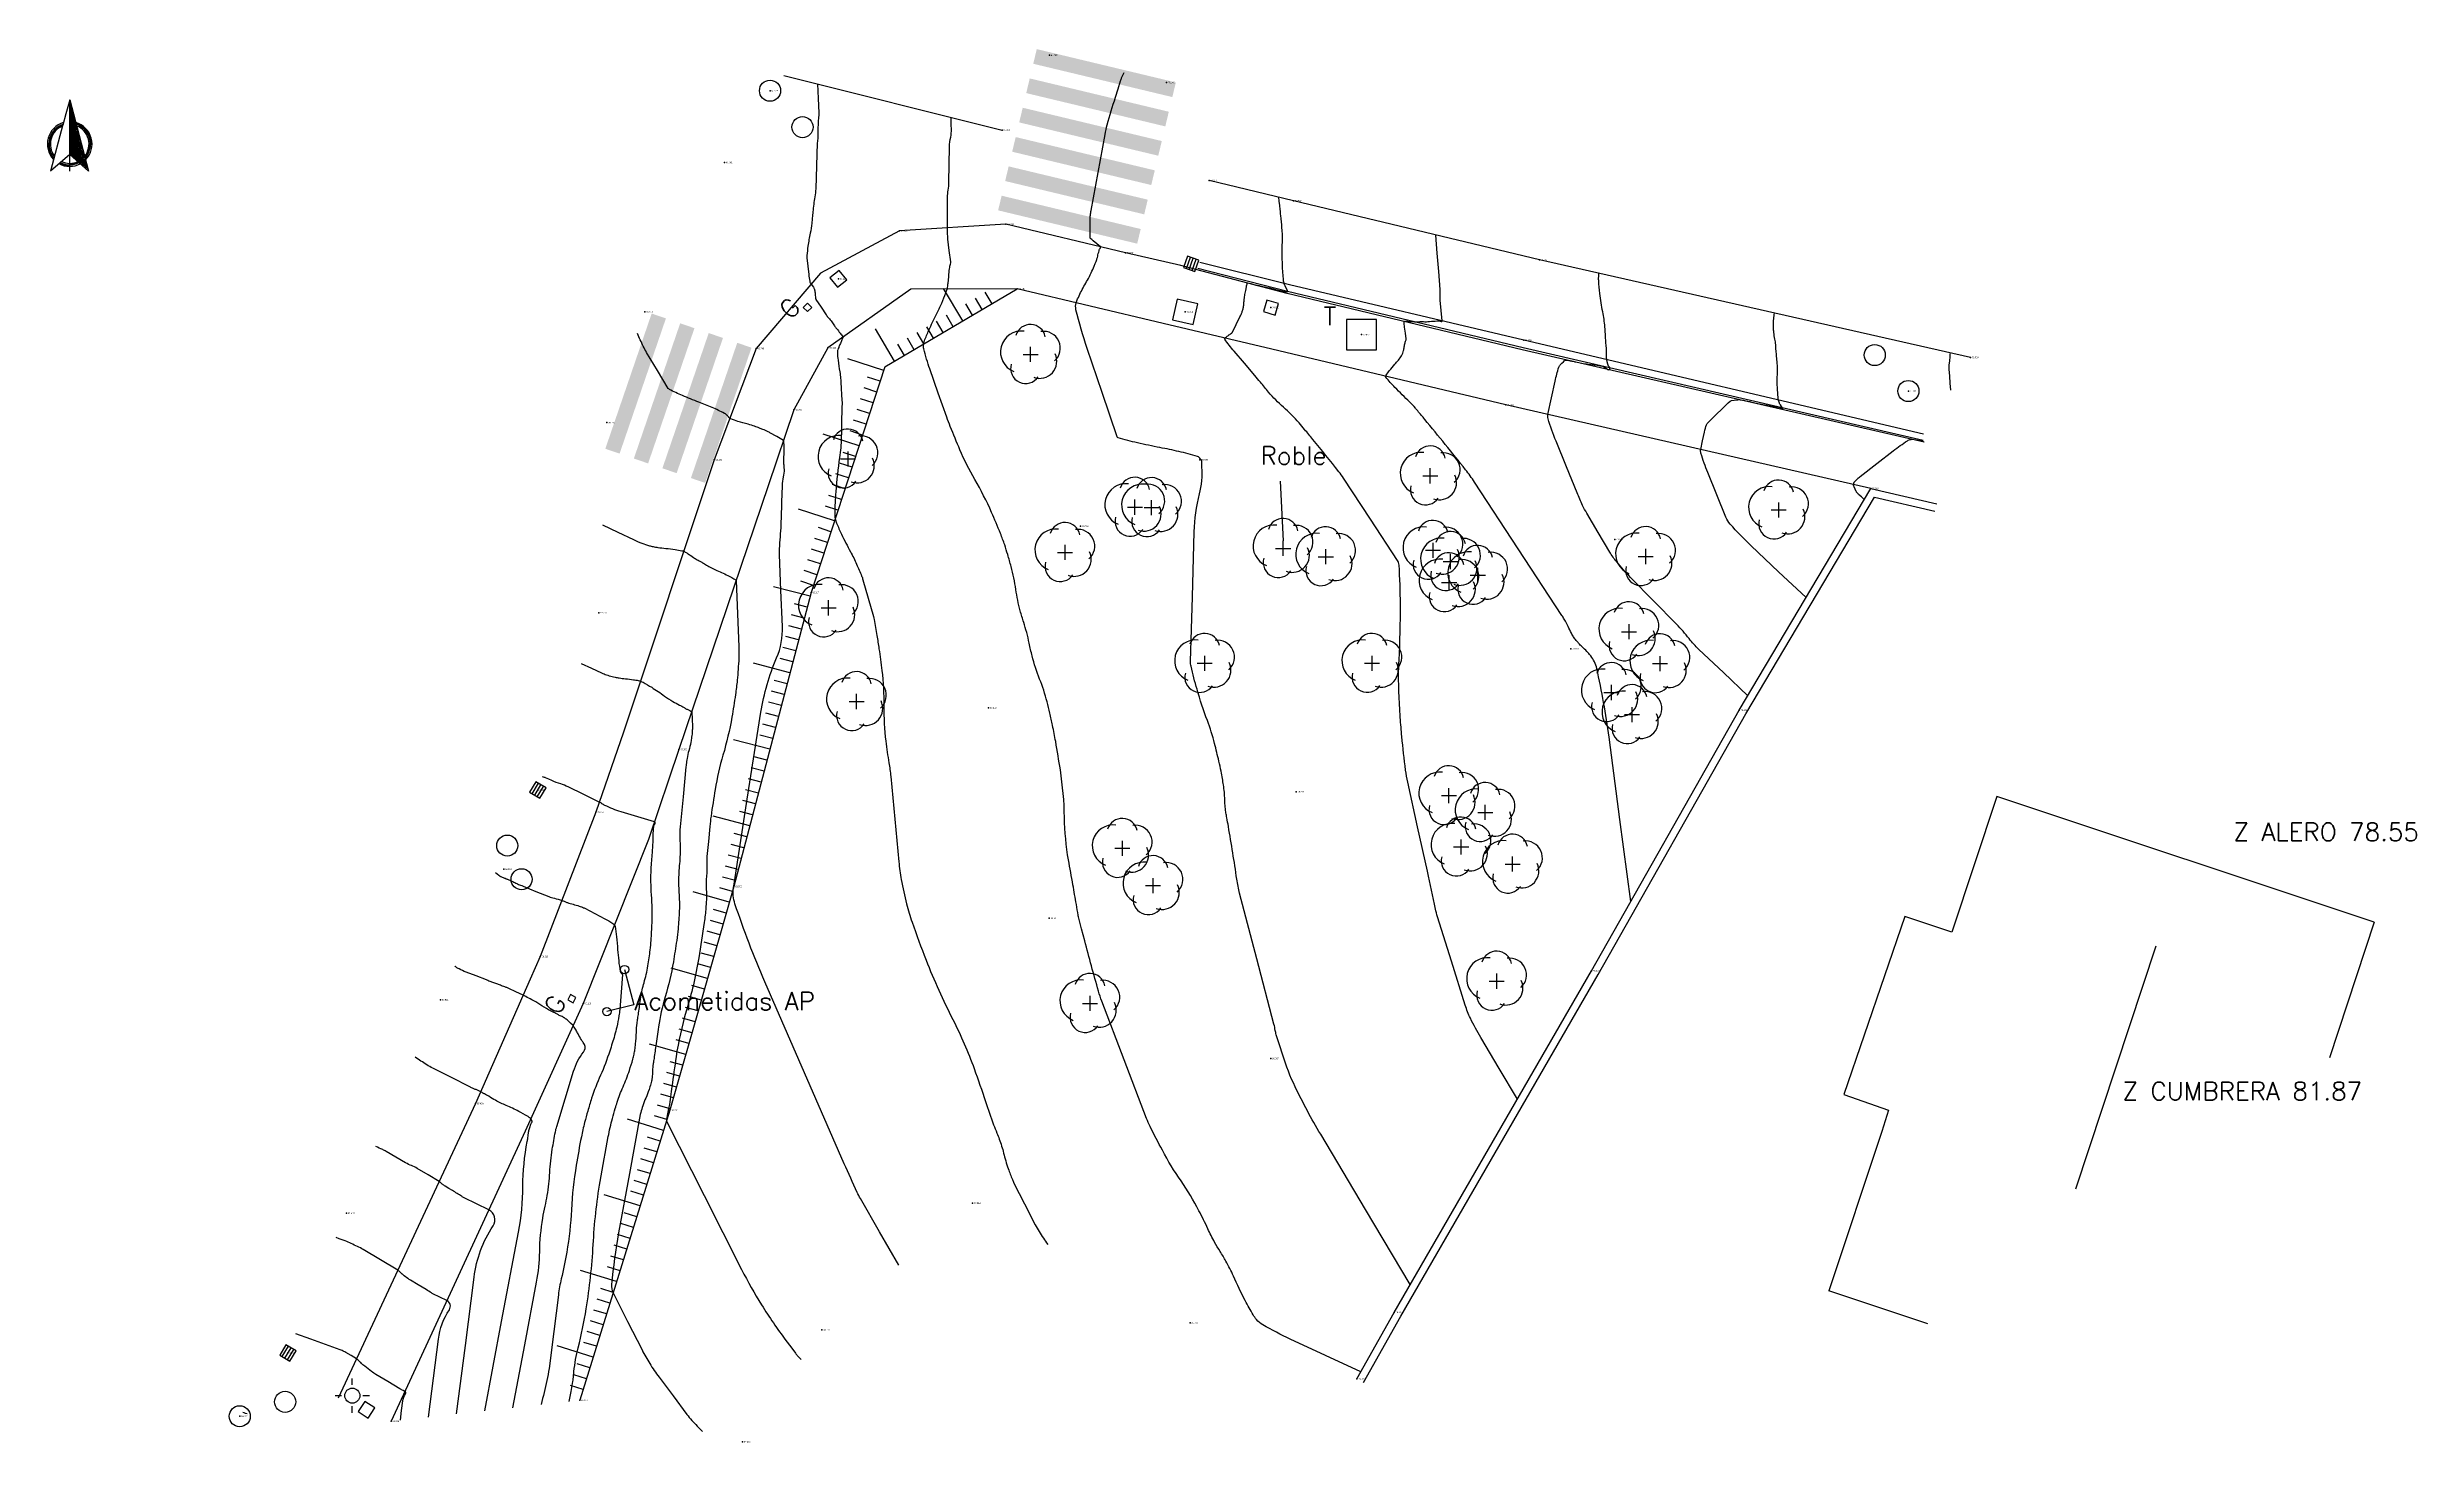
# Model space of a CAD drawing. Header units: millimetres. Extents: x -6.4 to 72.2, y -0.9 to 45.4.
import ezdxf
from ezdxf.enums import TextEntityAlignment as Align

# ---------------------------------------------------------------- set-up
doc = ezdxf.new("R2010")
doc.units = ezdxf.units.MM
for name, color, linetype in [('1cotas_1', 83, 'Continuous'), ('1cv', 114, 'Continuous'), ('1cvd', 143, 'Continuous'), ('1puntos_1', 83, 'Continuous'), ('Acera', 141, 'Continuous'), ('Arbol', 82, 'Continuous'), ('Arq-Gas', 254, 'Continuous'), ('Arq-sumidero', 254, 'Continuous'), ('Arq-Telefonica', 254, 'Continuous'), ('Arquetas', 254, 'Continuous'), ('Asfalto', 142, 'Continuous'), ('Bordillo', 21, 'Continuous'), ('Detalles', 44, 'Continuous'), ('Farola', 52, 'Continuous'), ('Lin-blanca', 254, 'Continuous'), ('Lin-blancaSOM', 254, 'Continuous'), ('marco', 7, 'Continuous'), ('Muro', 12, 'Continuous'), ('Rigola', 131, 'Continuous'), ('Talud', 253, 'Continuous'), ('Talud-cabeza', 222, 'Continuous'), ('Toponimia-arq-Gas', 141, 'Continuous'), ('Toponimia-arq-Telefonica', 141, 'Continuous'), ('Toponimia-detalles', 130, 'Continuous')]:
    doc.layers.add(name, color=color, linetype=linetype)
doc.styles.add('ROMAND', font='romans.shx', dxfattribs={"height": 0.75})
doc.styles.add('ROMANS', font='romans.shx', dxfattribs={"height": 0.75})
doc.styles.get("Standard").update_dxf_attribs({"font": 'arial.ttf'})

# ---------------------------------------------------------------- blocks, each defined once
blk = doc.blocks.new('ARQ4')
at = {"layer": 'Arquetas'}
blk.add_lwpolyline([(-0.2, 0.2), (-0.2, -0.2), (0.2, -0.2), (0.2, 0.2)], close=True, dxfattribs=at)
blk = doc.blocks.new('ARQ7')
at = {"layer": 'Arquetas'}
blk.add_lwpolyline([(-0.35, 0.35), (-0.35, -0.35), (0.35, -0.35), (0.35, 0.35)], close=True, dxfattribs=at)
blk = doc.blocks.new('ARQR7')
at = {"layer": 'Arquetas'}
blk.add_circle((0, 0), 0.35, dxfattribs=at)
blk = doc.blocks.new('ARQ-TELEF1')
at = {"layer": 'Arq-Telefonica'}
blk.add_lwpolyline([(-0.5, 0.5), (-0.5, -0.5), (0.5, -0.5), (0.5, 0.5)], close=True, dxfattribs=at)
blk = doc.blocks.new('AT01')
at = {"layer": 'Arq-Telefonica'}
blk.add_blockref('ARQ-TELEF1', (0, 0), dxfattribs=at)
at = {"layer": 'Toponimia-arq-Telefonica', "style": 'ROMAND'}
blk.add_text('T', height=0.6, dxfattribs=at).set_placement((-1.252, 0.313))
blk = doc.blocks.new('Farola1')
at = {"layer": 'Farola'}
for points in [[(-0.572, 0), (-0.355, 0)], [(0, 0.355), (0, 0.572)], [(0.355, 0), (0.572, 0)], [(0, -0.572), (0, -0.355)]]:
    blk.add_lwpolyline(points, dxfattribs=at)
blk.add_circle((0, 0), 0.25, dxfattribs=at)
blk = doc.blocks.new('ARQ-GAS')
at = {"layer": 'Arq-Gas'}
blk.add_lwpolyline([(-0.1, -0.1), (0.1, -0.1), (0.1, 0.1), (-0.1, 0.1)], close=True, dxfattribs=at)
blk = doc.blocks.new('G')
at = {"layer": 'Arq-Gas'}
blk.add_blockref('ARQ-GAS', (0, 0), dxfattribs=at)
at = {"layer": 'Toponimia-arq-Gas', "style": 'ROMAND'}
blk.add_text('G', height=0.6, dxfattribs=at).set_placement((-0.703, 0.102))
blk = doc.blocks.new('SUMIDERO4')
at = {"layer": 'Arq-sumidero'}
blk.add_lwpolyline([(-0.2, -0.2), (0.2, -0.2), (0.2, 0.2), (-0.2, 0.2)], close=True, dxfattribs=at)
for points in [[(-0.1, -0.2), (-0.1, 0.2)], [(0, -0.2), (0, 0.2)], [(0.1, -0.2), (0.1, 0.2)]]:
    blk.add_lwpolyline(points, dxfattribs=at)
blk = doc.blocks.new('lb-cebra')
at = {"layer": 'Lin-blancaSOM', "const_width": 0.5}
for points in [[(0.25, 0), (0.25, -4.742)], [(1.25, 0), (1.25, -4.742)], [(2.25, 0), (2.25, -4.742)], [(3.25, 0), (3.25, -4.742)], [(4.25, 0), (4.25, -4.742)]]:
    blk.add_lwpolyline(points, dxfattribs=at)
blk = doc.blocks.new('Arbol')
at = {"layer": 'Arbol', "linetype": 'Continuous'}
for p, q in [((-0.25, 0), (0.25, 0)), ((0, -0.25), (0, 0.25))]:
    blk.add_line(p, q, dxfattribs=at)
at = {"layer": 'Arbol'}
for centre, radius, start, end in [((-0.006, 0.489), 0.504, 11.26113, 163.52718), ((-0.303, 0.083), 0.695, 82.66595, 248.42717), ((0.301, -0.226), 0.568, 249.55552, 26.1047), ((0.429, 0.207), 0.558, 310.841, 98.61306), ((-0.16, -0.462), 0.502, 164.36928, 326.19169)]:
    blk.add_arc(centre, radius, start, end, dxfattribs=at)

msp = doc.modelspace()

# ---------------------------------------------------------------- linework, layer by layer
at = {"layer": '1cv'}
for points in [[(19.161, 44.199), (19.179, 43.719), (19.198, 43.239, -0.036469), (19.191, 43.054, 0.022713), (19.173, 42.758), (19.17, 42.585), (19.167, 42.413, -0.042636), (19.159, 42.332, 0.038248), (19.149, 42.242), (19.123, 41.479), (19.097, 40.716, -0.034486), (19.07, 40.45, 0.018437), (19.003, 39.956, 0.006407), (18.985, 39.753, -0.007248), (18.97, 39.574, -0.030145), (18.916, 39.247, 0.022877), (18.84, 38.817, 0.011106), (18.806, 38.507, 0.047477), (18.807, 38.434), (18.836, 38.156), (18.865, 37.878, 0.022463), (18.899, 37.652, 0.09685), (18.919, 37.602, 0.003648), (18.924, 37.594, 0.014673), (18.925, 37.593, 0.012616), (18.933, 37.583, -0.037835), (18.94, 37.574, -0.002067), (18.944, 37.568, -0.004586), (18.946, 37.565), (18.983, 37.508), (19.02, 37.451, -0.022463), (19.04, 37.417, -0.03287), (19.052, 37.391, -0.039792), (19.058, 37.37, -0.013232), (19.069, 37.305, -0.014799), (19.078, 37.222, 0.013463), (19.088, 37.131, 0.014563), (19.101, 37.055, 0.097892), (19.105, 37.045), (19.273, 36.792), (19.441, 36.539, 0.041066), (19.527, 36.431, -0.033972), (19.632, 36.301, -0.014727), (19.675, 36.236, 0.014733), (19.718, 36.171, 0.020673), (19.783, 36.086, -0.010714), (19.912, 35.926, -0.01732), (19.992, 35.813, -0.130038), (19.998, 35.795, -0.100043), (19.996, 35.777, -0.01732), (19.958, 35.679, -0.008511), (19.901, 35.551, 0.011276), (19.859, 35.454, 0.014551), (19.83, 35.379, 0.027746), (19.819, 35.338, 0.069665), (19.815, 35.285, 0.014549), (19.837, 35.034, 0.018011), (19.896, 34.646, -0.032427), (19.923, 34.43, -0.000137), (19.935, 34.226, -0.000277), (19.94, 34.125), (19.955, 33.867), (19.97, 33.609, -0.026858), (19.97, 33.566, 0.005251), (19.961, 33.35, 0.004917), (19.954, 32.959, -0.003817), (19.945, 32.455, -0.030343), (19.889, 31.806, 0.017312), (19.761, 30.671, 0.014688), (19.727, 29.946, 0.062249), (19.745, 29.775, 0.038364), (19.791, 29.628, 0.014686), (19.953, 29.26, 0.01527), (20.251, 28.677, -0.021774), (20.455, 28.265, -0.00818), (20.621, 27.872, -0.026854), (20.663, 27.749), (20.836, 27.139), (21.009, 26.529, -0.022463), (21.032, 26.431, -0.004265), (21.126, 25.905, -0.00737), (21.195, 25.461, -0.004551), (21.29, 24.741, -0.032896), (21.356, 23.565, 0.032953), (21.421, 22.391, 0.011656), (21.526, 21.675, -0.018596), (21.585, 21.226), (21.719, 19.811), (21.852, 18.396, 0.022463), (21.935, 17.803, 0.016287), (22.113, 16.995, 0.021029), (22.293, 16.393, 0.009856), (22.756, 15.135, 0.024733), (23.644, 13.158, -0.030251), (24.352, 11.532, -0.010476), (24.726, 10.44, 0.014822), (24.997, 9.67, 0.005381), (25.107, 9.394, -0.007462), (25.185, 9.194, -0.031573), (25.327, 8.731, 0.028298), (25.481, 8.214, 0.007604), (25.618, 7.85, 0.02388), (25.669, 7.737), (26.023, 7.046), (26.376, 6.354, 0.022463), (26.505, 6.128, 0.011245), (26.791, 5.696)], [(37.175, 1.473), (36.004, 2.017), (34.833, 2.56, -0.022463), (33.925, 3.033, -0.083776), (33.713, 3.209, -0.043371), (33.6, 3.366, -0.0156), (33.339, 3.834, -0.01416), (32.948, 4.649, 0.023103), (32.699, 5.145, 0.013716), (32.506, 5.467, -0.014549), (32.325, 5.771, -0.020962), (32.1, 6.217, 0.015595), (31.805, 6.819, 0.028176), (31.21, 7.804, -0.02722), (30.592, 8.823, -0.007604), (30.185, 9.613, -0.02388), (30.071, 9.873), (29.328, 11.818), (28.585, 13.764, -0.022463), (28.472, 14.104, -0.00466), (28.018, 15.774), (27.913, 16.172), (27.809, 16.571, -0.025636), (27.798, 16.621, 0.003617), (27.74, 16.978, 0.002706), (27.626, 17.628, -0.002128), (27.48, 18.454, -0.037871), (27.346, 19.86, 0.033647), (27.209, 21.443, 0.005151), (27.054, 22.381, 0.008911), (26.949, 22.92, 0.004745), (26.858, 23.326, 0.005148), (26.767, 23.699, 0.031514), (26.523, 24.456, -0.031197), (26.275, 25.221, -0.011914), (26.177, 25.643, 0.014078), (26.093, 26, 0.013388), (25.994, 26.335, -0.011702), (25.88, 26.718, -0.02994), (25.732, 27.425, 0.027793), (25.576, 28.187, 0.007599), (25.464, 28.586, 0.009356), (25.363, 28.906, 0.014497), (25.224, 29.281, 0.007596), (24.928, 29.984, 0.028249), (24.374, 31.075, -0.031361), (23.88, 32.06, -0.004482), (23.561, 32.832, -0.011401), (23.445, 33.139), (23.163, 33.94), (22.882, 34.741, -0.022463), (22.681, 35.408, -0.099744), (22.673, 35.567, -0.053166), (22.702, 35.679, -0.016231), (22.849, 36.031, -0.011636), (23.105, 36.56, 0.016867), (23.277, 36.927, 0.010995), (23.416, 37.27, 0.031901), (23.453, 37.392, 0.014544), (23.473, 37.487, 0.010992), (23.493, 37.615, 0.018701), (23.513, 37.826, -0.01631), (23.535, 38.068, -0.04514), (23.569, 38.224, 0.107023), (23.575, 38.292), (23.528, 38.669), (23.481, 39.046, -0.022463), (23.473, 39.15, -0.008454), (23.469, 39.427), (23.469, 39.931), (23.469, 40.435, -0.042847), (23.49, 40.675, 0.03884), (23.515, 40.939), (23.524, 41.524), (23.534, 42.11, -0.051022), (23.573, 42.436, 0.064812), (23.596, 42.693), (23.591, 42.826), (23.586, 42.958, -0.022463), (23.586, 43.002, -0.011245), (23.593, 43.09)], [(42.367, 10.52), (41.759, 11.539), (41.151, 12.559, -0.022463), (40.805, 13.204, -0.035868), (40.636, 13.632), (40.175, 15.1), (39.714, 16.569, -0.027136), (39.648, 16.826, 0.00564), (39.385, 18.077), (39.057, 19.557), (38.728, 21.037, -0.022463), (38.659, 21.435, -0.008129), (38.534, 22.544, -0.007304), (38.482, 23.179, -0.005637), (38.436, 24.003, -0.024393), (38.441, 25.089, 0.014381), (38.486, 26.929, 0.015643), (38.44, 28.237, 0.129127), (38.389, 28.39), (37.494, 29.754), (36.599, 31.119, 0.022463), (36.444, 31.334, 0.004334), (35.582, 32.402, 0.001775), (35.308, 32.734, 0.002665), (35.123, 32.953, 0.037332), (34.608, 33.473, -0.038729), (34.114, 33.976, -0.003111), (33.841, 34.304, 0.004538), (33.654, 34.528), (33.311, 34.93), (32.968, 35.333, -0.022463), (32.66, 35.729, -0.351273), (32.662, 35.765, -0.034435), (32.682, 35.784, -0.01796), (32.724, 35.817, -0.007327), (32.8, 35.87, 0.010444), (32.854, 35.909, 0.014839), (32.909, 35.952, 0.104646), (32.915, 35.96), (33.04, 36.214), (33.165, 36.468, 0.022463), (33.233, 36.625, 0.034289), (33.266, 36.733, 0.013744), (33.277, 36.787, 0.011166), (33.288, 36.853, 0.023314), (33.299, 36.994, -0.032065), (33.31, 37.097, -0.002418), (33.324, 37.18, -0.005465), (33.331, 37.217), (33.356, 37.344), (33.381, 37.47, -0.022463), (33.409, 37.585, -0.217877), (33.418, 37.594, -0.153578), (33.429, 37.596, -0.017955), (33.521, 37.575, -0.010002), (33.662, 37.536, 0.023057), (33.723, 37.52, 0.012812), (33.787, 37.509, -0.020698), (33.826, 37.501), (34.128, 37.429), (34.431, 37.357, 0.022463), (34.721, 37.301, 0.354424), (34.739, 37.312, 0.004556), (34.741, 37.317, 0.017922), (34.741, 37.318, 0.006119), (34.742, 37.324, -0.007912), (34.744, 37.33, -0.077074), (34.746, 37.334, 0.267185), (34.746, 37.336), (34.706, 37.414), (34.667, 37.492, -0.022463), (34.656, 37.515, -0.009306), (34.634, 37.573, -0.061646), (34.61, 37.679, -0.013115), (34.574, 38.185, -0.02054), (34.572, 38.945, 0.033096), (34.558, 39.417, 0.000563), (34.519, 39.829, 0.001158), (34.499, 40.03), (34.484, 40.168), (34.47, 40.305, 0.022463), (34.464, 40.351, 0.011245), (34.444, 40.441)], [(50.006, 23.903), (49.195, 24.669), (48.384, 25.436, -0.039813), (48.058, 25.798, 0.030715), (47.643, 26.274), (46.88, 27.05), (46.117, 27.826, -0.022463), (45.656, 28.339, -0.038487), (45.425, 28.669), (45.045, 29.313), (44.665, 29.957, -0.022463), (44.527, 30.216, -0.014398), (44.343, 30.634), (43.995, 31.491), (43.646, 32.347, -0.022463), (43.382, 33.093, -0.128084), (43.376, 33.234), (43.495, 33.785), (43.615, 34.337, -0.022463), (43.737, 34.8, -0.121223), (43.784, 34.877), (43.837, 34.93), (43.891, 34.984, -0.022463), (43.939, 35.028, -0.138733), (43.949, 35.033), (43.967, 35.035), (43.985, 35.038, -0.022463), (43.993, 35.039, -0.015804), (44.003, 35.039, -0.037368), (44.014, 35.038, -0.011687), (44.048, 35.032, -0.021277), (44.098, 35.019, 0.027435), (44.137, 35.01, 0.008769), (44.154, 35.007, -0.00514), (44.182, 35.002, -0.021634), (44.304, 34.976, 0.01404), (44.491, 34.934, 0.023493), (44.704, 34.902, -0.012211), (45.117, 34.849, -0.161382), (45.36, 34.725, 0.919988), (45.426, 34.78), (45.413, 34.798), (45.4, 34.816, -0.022463), (45.392, 34.829, -0.053463), (45.389, 34.835), (45.367, 34.906), (45.344, 34.977, -0.022463), (45.337, 35.002, -0.01204), (45.328, 35.05, -0.020122), (45.323, 35.091, -0.009089), (45.316, 35.182, -0.026674), (45.316, 35.33, 0.033151), (45.314, 35.449, 0.004348), (45.309, 35.502, -0.002885), (45.302, 35.582, -0.008369), (45.286, 35.818, 0.00616), (45.265, 36.139, 0.033326), (45.193, 36.636, -0.027114), (45.097, 37.245, -0.008814), (45.06, 37.677, -0.030464), (45.059, 37.803), (45.061, 37.84), (45.063, 37.877, -0.022463), (45.065, 37.889, -0.011245), (45.069, 37.913)], [(46.125, 17.072), (45.764, 19.801), (45.402, 22.53, 0.022463), (44.996, 24.807, 0.114215), (44.796, 25.222, 0.007212), (44.712, 25.324, 0.01542), (44.67, 25.37, 0.013297), (44.509, 25.528, -0.0185), (44.395, 25.643, -0.010214), (44.311, 25.737, -0.018698), (44.269, 25.791, -0.021252), (44.229, 25.851, -0.010211), (44.154, 25.98, -0.024447), (44.046, 26.201, 0.031042), (43.958, 26.375, 0.003617), (43.878, 26.509, 0.00874), (43.843, 26.564), (42.392, 28.777), (40.94, 30.991, 0.022463), (40.647, 31.397, 0.005221), (39.292, 33.071, 0.000888), (39.06, 33.349, 0.002664), (38.982, 33.442, 0.025856), (38.789, 33.647, -0.010635), (38.303, 34.13, -0.017878), (38.002, 34.467, -0.235422), (37.993, 34.502, -0.096464), (38.008, 34.535, -0.017879), (38.125, 34.687, -0.007817), (38.302, 34.897, 0.011877), (38.417, 35.036, 0.013814), (38.525, 35.18, 0.051957), (38.548, 35.222, 0.030364), (38.563, 35.261, 0.013812), (38.586, 35.35, 0.013753), (38.612, 35.475, -0.012631), (38.64, 35.612, -0.05511), (38.672, 35.704, 0.147819), (38.677, 35.74), (38.65, 35.932), (38.623, 36.124, -0.022463), (38.606, 36.302, -0.252968), (38.613, 36.318, -0.150487), (38.628, 36.323, -0.017969), (38.753, 36.322, -0.010121), (38.949, 36.311, 0.023878), (39.032, 36.308, 0.008655), (39.104, 36.311, -0.009139), (39.172, 36.313, -0.010797), (39.252, 36.312, 0.009164), (39.346, 36.311, 0.023897), (39.45, 36.317, -0.010142), (39.694, 36.337, -0.116723), (39.837, 36.313, 0.566488), (39.868, 36.336), (39.837, 36.681), (39.807, 37.026, -0.022463), (39.801, 37.142, -0.011245), (39.807, 37.373)], [(51.935, 27.156), (51.024, 28.017), (50.113, 28.879, -0.022463), (49.42, 29.595, -0.084613), (49.28, 29.821), (48.979, 30.562), (48.678, 31.302, -0.022463), (48.449, 31.947, -0.128084), (48.444, 32.069), (48.507, 32.359), (48.57, 32.65, -0.022463), (48.634, 32.894, -0.121223), (48.659, 32.934), (48.92, 33.195), (49.182, 33.457, -0.022463), (49.418, 33.672, -0.138733), (49.466, 33.694), (49.553, 33.707), (49.64, 33.719, -0.022463), (49.677, 33.723, -0.015804), (49.729, 33.724, -0.037368), (49.782, 33.719, -0.011688), (49.949, 33.689, -0.021277), (50.192, 33.627, 0.027435), (50.382, 33.582, 0.012656), (50.506, 33.562, -0.016316), (50.602, 33.546, -0.011504), (50.67, 33.531, 0.011201), (50.74, 33.516, 0.023493), (50.836, 33.501, -0.012211), (51.021, 33.478, -0.161382), (51.13, 33.422, 0.919988), (51.159, 33.447), (51.121, 33.501), (51.083, 33.555, -0.022463), (51.058, 33.594, -0.053463), (51.05, 33.612), (51.04, 33.645), (51.03, 33.677, -0.022463), (51.029, 33.681, -0.002633), (51.022, 33.71, -0.029533), (51.008, 33.806, -0.009089), (50.985, 34.117, -0.026674), (50.985, 34.57, 0.033151), (50.98, 34.935, 0.005838), (50.959, 35.16, -0.007201), (50.943, 35.342, -0.004277), (50.935, 35.451, 0.004894), (50.929, 35.547, 0.033326), (50.902, 35.729, -0.027114), (50.867, 35.953, -0.008814), (50.854, 36.111, -0.030464), (50.853, 36.157), (50.861, 36.304), (50.87, 36.45, -0.022463), (50.874, 36.499, -0.011245), (50.891, 36.595)], [(21.849, 5.009), (21.214, 6.114), (20.58, 7.218, -0.022463), (20.473, 7.426, -0.005041), (20.046, 8.378), (18.73, 11.395), (17.415, 14.412, -0.022463), (16.421, 17, -0.11588), (16.372, 17.542, -0.00023), (16.373, 17.55, -0.015249), (16.373, 17.55, -0.011465), (16.375, 17.557, 0.029272), (16.376, 17.564, 0.006344), (16.377, 17.569, 0.015649), (16.377, 17.571, 0.002547), (16.377, 17.572, 0.006341), (16.377, 17.572, 0.029286), (16.377, 17.574, -0.035183), (16.377, 17.575, -0.006782), (16.377, 17.575, 0.016182), (16.377, 17.576), (16.378, 17.578), (16.378, 17.58, -0.022463), (16.378, 17.58, -0.00743), (16.378, 17.582), (16.83, 20.468), (17.282, 23.354, -0.062561), (17.8, 25.154, 0.111562), (17.993, 26.195), (17.946, 27.389), (17.899, 28.583, -0.03312), (17.91, 28.969, 0.015696), (17.96, 29.78), (17.977, 30.323), (17.993, 30.867, -0.049943), (18.032, 31.164, 0.061043), (18.059, 31.408, 0.026116), (18.051, 31.521, -0.023441), (18.042, 31.647, -0.015797), (18.044, 31.827, 0.009422), (18.049, 32.128, 0.017457), (18.042, 32.353, 0.250057), (18.033, 32.368), (17.806, 32.498), (17.58, 32.628, 0.022463), (17.518, 32.66, 0.007999), (17.341, 32.738, 0.008221), (17.23, 32.783, 0.005845), (17.072, 32.842, 0.024819), (16.856, 32.907, -0.015868), (16.517, 33.003, -0.014788), (16.283, 33.086, -0.091161), (16.248, 33.107, -0.01207), (16.232, 33.122, -0.014787), (16.22, 33.134, -0.01297), (16.193, 33.166, 0.014191), (16.169, 33.194, 0.013563), (16.161, 33.202, 0.005283), (16.141, 33.222, 0.072747), (16.072, 33.27, 0.013561), (15.667, 33.461, 0.01352), (15.222, 33.642, -0.011116), (14.679, 33.86, -0.015961), (14.245, 34.062, -0.141493), (14.204, 34.099), (13.847, 34.694), (13.49, 35.289, -0.022463), (13.379, 35.493, -0.011245), (13.186, 35.915)], [(12.031, 29.576), (12.541, 29.328), (13.051, 29.081, 0.022463), (13.334, 28.959, 0.026532), (13.582, 28.88, 0.012552), (13.707, 28.851, 0.010096), (13.865, 28.822, 0.019987), (14.125, 28.789, -0.016714), (14.437, 28.752, -0.013365), (14.658, 28.712, -0.046629), (14.72, 28.693, -0.028082), (14.771, 28.669, -0.013363), (14.873, 28.609, -0.019515), (15.049, 28.489, 0.030476), (15.164, 28.415, 0.004541), (15.236, 28.375, -0.004041), (15.317, 28.331, -0.006439), (15.443, 28.257, 0.005314), (15.597, 28.168, 0.026614), (15.772, 28.081, -0.011502), (16.183, 27.891, -0.017506), (16.452, 27.747, -0.256994), (16.464, 27.728), (16.507, 26.624), (16.55, 25.52, -0.022463), (16.548, 25.148, -0.011357), (16.494, 24.414, -0.011812), (16.437, 23.94, -0.007456), (16.318, 23.193, -0.028397), (16.023, 21.934, 0.031215), (15.762, 20.787, 0.004636), (15.626, 19.909, 0.011903), (15.585, 19.565), (15.537, 19.066), (15.489, 18.568, 0.037462), (15.485, 18.367, -0.024985), (15.486, 18.066, -0.01118), (15.476, 17.916, 0.011288), (15.466, 17.767, 0.030284), (15.47, 17.471, -0.029607), (15.475, 17.168, -0.006344), (15.47, 17.078, -0.002749), (15.455, 16.87, -0.015446), (15.401, 16.383, -0.006341), (15.219, 15.205, -0.031742), (14.806, 13.44, 0.037066), (14.468, 11.923, 0.002492), (14.329, 10.938, -0.003602), (14.232, 10.257, -0.00013), (14.23, 10.247, 0.001136), (14.23, 10.246, 0.039943), (14.229, 10.236, -0.023387), (14.229, 10.225, -0.009284), (14.228, 10.219, -0.012649), (14.227, 10.215, -0.020739), (14.226, 10.209, -0.009281), (14.222, 10.198, -0.023401), (14.216, 10.181, 0.026098), (14.21, 10.165, 0.00793), (14.206, 10.152, 0.02553), (14.205, 10.148), (14.183, 10.03), (14.162, 9.912, 0.022463), (14.148, 9.809, 0.140732), (14.151, 9.792), (15.397, 7.328), (16.642, 4.865, 0.022463), (17.303, 3.692, 0.02121), (18.108, 2.516), (18.269, 2.301), (18.43, 2.087, 0.022463), (18.487, 2.017, 0.011245), (18.61, 1.887)], [(10.924, 0.49), (10.986, 0.819), (11.048, 1.147, 0.031323), (11.059, 1.241, -0.012341), (11.08, 1.481, -0.033263), (11.221, 2.272, 0.020242), (11.487, 3.565, 0.026814), (11.719, 5.692, -0.027142), (11.95, 7.792, -0.007325), (12.217, 9.275, -0.017818), (12.358, 9.879, -0.004712), (12.45, 10.209, -0.007322), (12.515, 10.419, -0.0263), (12.708, 10.925, 0.024332), (12.919, 11.471, 0.009284), (13.035, 11.843, 0.020754), (13.076, 12.012, 0.012634), (13.102, 12.155, 0.009281), (13.127, 12.351, 0.026985), (13.15, 12.74, -0.035251), (13.173, 13.037, -0.001945), (13.197, 13.199, 0.001767), (13.224, 13.377, 0.002453), (13.259, 13.624, -0.00217), (13.298, 13.903, -0.037068), (13.405, 14.382, 0.031733), (13.536, 14.94, 0.006344), (13.578, 15.211, 0.00678), (13.61, 15.466, 0.011415), (13.639, 15.785, 0.006341), (13.671, 16.359, 0.030693), (13.654, 17.296, -0.033641), (13.643, 18.152, -0.008629), (13.682, 18.694, 0.013329), (13.704, 19.046), (13.712, 19.27), (13.72, 19.494, -0.119325), (13.769, 19.668, 0.479899), (13.748, 19.718), (13.195, 19.884), (12.642, 20.05, -0.022463), (12.369, 20.146, -0.02237), (12.105, 20.266, -0.001902), (12.067, 20.285, -0.00768), (12.058, 20.29, -0.028962), (12.01, 20.321, 0.03409), (11.969, 20.347, 0.002553), (11.936, 20.364, 0.005813), (11.922, 20.371), (11.404, 20.625), (10.886, 20.879, 0.041142), (10.641, 20.974, -0.034173), (10.345, 21.086), (10.243, 21.132), (10.141, 21.179, 0.022463), (10.106, 21.193, 0.011245), (10.035, 21.216)], [(8.484, 18.041), (8.534, 17.996), (8.585, 17.952, 0.022463), (8.612, 17.929, 0.024872), (8.639, 17.912, 0.024014), (8.659, 17.901, 0.011257), (8.702, 17.882, 0.021851), (8.775, 17.855, -0.027252), (8.833, 17.833, -0.01171), (8.865, 17.819, 0.010934), (8.896, 17.804, 0.018726), (8.951, 17.782, -0.013796), (9.025, 17.753, -0.032546), (9.157, 17.688, 0.037452), (9.272, 17.631, 0.002319), (9.348, 17.602, -0.003357), (9.4, 17.581), (9.822, 17.412), (10.243, 17.242, 0.040011), (10.434, 17.183, -0.031221), (10.679, 17.111, -0.011766), (10.777, 17.073, 0.012725), (10.867, 17.038, 0.027854), (11.054, 16.983, -0.02613), (11.254, 16.924, -0.00833), (11.4, 16.871, -0.027678), (11.442, 16.852), (11.774, 16.679), (12.106, 16.506, -0.022463), (12.374, 16.35, -0.103902), (12.422, 16.303, -0.103458), (12.444, 16.25, -0.017086), (12.492, 15.909, -0.008446), (12.53, 15.479, 0.009868), (12.564, 15.111, 0.01566), (12.615, 14.758, 0.123462), (12.633, 14.716, 0.006155), (12.643, 14.704, 0.015659), (12.647, 14.7, 0.009981), (12.66, 14.686, -0.008734), (12.676, 14.67, -0.016901), (12.689, 14.656, -0.194309), (12.689, 14.654), (12.644, 14.071), (12.599, 13.489, -0.022463), (12.573, 13.282, -0.012398), (12.501, 12.911, -0.016517), (12.43, 12.635, -0.008548), (12.268, 12.109, -0.025465), (11.96, 11.31, 0.026683), (11.668, 10.547, 0.007325), (11.538, 10.124, 0.008252), (11.434, 9.744, 0.014278), (11.326, 9.266, 0.007322), (11.157, 8.325, 0.027981), (10.997, 6.852, -0.029332), (10.842, 5.447, -0.015951), (10.661, 4.559, 0.026676), (10.564, 4.026), (10.41, 2.808), (10.255, 1.589, -0.022463), (10.185, 1.184, -0.011245), (9.991, 0.387)], [(9.058, 0.283), (9.451, 2.368), (9.843, 4.453, 0.042629), (9.945, 5.454, -0.038228), (10.048, 6.571, -0.012921), (10.127, 6.969, 0.014488), (10.195, 7.325, 0.026512), (10.279, 8.086, -0.026235), (10.363, 8.855, -0.00793), (10.466, 9.433, -0.02553), (10.51, 9.61), (10.789, 10.526), (11.067, 11.442, -0.092968), (11.401, 12.083, 0.287063), (11.428, 12.333, 0.057241), (11.387, 12.398, -0.041499), (11.327, 12.485, -0.009244), (11.219, 12.684, 0.014866), (11.151, 12.806, 0.011811), (11.071, 12.934, 0.054481), (11.05, 12.959), (10.963, 13.043), (10.875, 13.128, 0.022463), (10.827, 13.17, 0.024546), (10.78, 13.204, 0.013119), (10.755, 13.22, 0.009904), (10.72, 13.239, 0.024021), (10.652, 13.272, -0.028071), (10.594, 13.299, -0.009949), (10.569, 13.314, 0.006961), (10.533, 13.335, 0.022228), (10.418, 13.394, -0.014699), (10.242, 13.48, -0.03228), (9.946, 13.662, 0.036574), (9.684, 13.819, 0.001558), (9.485, 13.92, 0.003365), (9.392, 13.965), (9.158, 14.078), (8.923, 14.191, 0.036143), (8.831, 14.228, -0.021986), (8.678, 14.283, -0.008349), (8.614, 14.311, 0.009113), (8.555, 14.337, 0.032757), (8.427, 14.38, -0.033358), (8.301, 14.422, -0.010707), (8.225, 14.455, 0.016908), (8.177, 14.476), (7.84, 14.605), (7.503, 14.735, -0.022463), (7.271, 14.837, -0.051919), (7.178, 14.895), (7.164, 14.906), (7.15, 14.917, -0.022463), (7.146, 14.921, -0.011245), (7.137, 14.929)], [(8.125, 0.179), (8.683, 3.143), (9.241, 6.106, 0.045464), (9.387, 7.628, -0.046505), (9.532, 9.116, -0.002904), (9.546, 9.185, 0.009903), (9.55, 9.205, 0.026651), (9.559, 9.295, -0.026098), (9.569, 9.386, -0.00793), (9.582, 9.454, -0.02553), (9.587, 9.475), (9.62, 9.583), (9.653, 9.692, -0.092968), (9.692, 9.767, 0.287063), (9.695, 9.797, 0.057241), (9.69, 9.804, -0.041499), (9.683, 9.815, -0.009245), (9.671, 9.838, 0.014866), (9.662, 9.853, 0.011811), (9.653, 9.868, 0.054481), (9.651, 9.871), (9.64, 9.881), (9.63, 9.891, 0.022465), (9.629, 9.891, 0.001311), (9.619, 9.9, 0.036365), (9.543, 9.951, 0.009904), (9.251, 10.114, 0.024021), (8.835, 10.31, -0.028071), (8.481, 10.48, -0.015225), (8.255, 10.614, 0.024371), (8.112, 10.695, 0.003947), (8.091, 10.706, -0.008551), (8.081, 10.711, -0.032877), (8.048, 10.731, 0.038548), (8.02, 10.748, 0.000187), (8.009, 10.753, 0.000101), (7.988, 10.764, 0.000266), (7.953, 10.781, 0.000179), (7.901, 10.807, 0.041617), (7.81, 10.843, -0.040204), (7.719, 10.879, -0.000884), (7.66, 10.908, -0.001847), (7.631, 10.923), (7.017, 11.234), (6.402, 11.545, -0.022463), (6.201, 11.659, -0.011245), (5.816, 11.911)], [(6.259, -0.028), (6.423, 1.265), (6.587, 2.558, -0.115768), (6.949, 3.531, 0.452967), (6.867, 3.835), (6.634, 3.95), (6.401, 4.064, -0.028349), (6.354, 4.091, 0.007422), (6.179, 4.199), (5.921, 4.354), (5.663, 4.509, -0.022463), (5.568, 4.571, -0.013454), (5.419, 4.687, -0.00252), (5.387, 4.714, -0.00578), (5.373, 4.725, -0.028021), (5.333, 4.764, 0.023622), (5.286, 4.81, 0.010172), (5.25, 4.842, 0.039647), (5.24, 4.849), (4.668, 5.189), (4.096, 5.528, 0.022463), (3.899, 5.633, 0.011245), (3.494, 5.816)], [(5.326, -0.132), (5.367, 0.187), (5.407, 0.507, -0.115768), (5.497, 0.747, 0.452967), (5.476, 0.822), (5.419, 0.851), (5.361, 0.879, -0.04495), (5.334, 0.896, 0.003079), (5.306, 0.912), (4.911, 1.149), (4.516, 1.387, -0.022463), (4.371, 1.482, -0.013454), (4.142, 1.659, -0.00252), (4.092, 1.7, -0.00578), (4.071, 1.718, -0.028021), (4.01, 1.778, 0.023623), (3.939, 1.849, 0.010172), (3.883, 1.897, 0.039647), (3.867, 1.908), (3.691, 2.012), (3.516, 2.117, 0.022463), (3.455, 2.149, 0.011245), (3.331, 2.205)]]:
    msp.add_lwpolyline(points, format="xyb", dxfattribs=at)
for points in [[(39.807, 37.373), (39.758, 37.978), (39.709, 38.582), (39.66, 39.186)], [(3.494, 5.816), (3.395, 5.852), (3.295, 5.888), (3.195, 5.924)], [(3.331, 2.205), (2.842, 2.382), (2.353, 2.559), (1.864, 2.736)], [(0.243, 0.077), (0.194, 0.094), (0.146, 0.111), (0.098, 0.128)]]:
    msp.add_lwpolyline(points, dxfattribs=at)
at = {"layer": '1cvd'}
for points in [[(38.814, 4.368), (37.328, 6.861), (35.842, 9.353, -0.022463), (34.995, 10.932, -0.035868), (34.583, 11.976), (34.475, 12.317), (34.368, 12.658, -0.037829), (34.335, 12.8, 0.025848), (34.292, 13.008), (33.723, 15.178), (33.154, 17.347, -0.02855), (33.06, 17.817, 0.007729), (32.782, 19.565, 0.00086), (32.731, 19.853, -0.001481), (32.701, 20.02, -0.037871), (32.66, 20.454, 0.033647), (32.618, 20.942, 0.005151), (32.583, 21.155, 0.004491), (32.537, 21.398, 0.009164), (32.466, 21.73, 0.005148), (32.323, 22.317, 0.027315), (32.085, 23.075, -0.019799), (31.741, 24.116, -0.012657), (31.542, 24.881, -0.064542), (31.527, 25.036), (31.589, 27.188), (31.651, 29.341, -0.05443), (31.824, 30.595, 0.077396), (31.906, 31.485, 0.004357), (31.903, 31.524, -0.014324), (31.903, 31.537, -0.017302), (31.903, 31.581, 0.012636), (31.904, 31.641, 0.015643), (31.903, 31.688, 0.129127), (31.901, 31.693), (31.892, 31.706), (31.883, 31.72, 0.022462), (31.882, 31.722, 0.004333), (31.873, 31.733, 0.001774), (31.87, 31.736, 0.002662), (31.869, 31.738, 0.036646), (31.864, 31.743, -0.036958), (31.859, 31.748, -0.005009), (31.856, 31.751, 0.003606), (31.854, 31.754, 0.007771), (31.849, 31.76, -0.005006), (31.844, 31.765, -0.028102), (31.838, 31.774, 0.014626), (31.826, 31.79, 0.015971), (31.824, 31.792, 0.002863), (31.816, 31.802, 0.138982), (31.753, 31.841, 0.01597), (31.142, 32.002, 0.009241), (30.511, 32.135, -0.0078), (29.764, 32.29, -0.017407), (29.126, 32.456, -0.243523), (29.09, 32.491), (28.594, 33.958), (28.098, 35.426, -0.022463), (27.728, 36.708, -0.133735), (27.735, 36.936, -0.028256), (27.782, 37.064, -0.016404), (27.882, 37.275, -0.012668), (28.108, 37.69, 0.022394), (28.232, 37.927, 0.006675), (28.335, 38.157, 0.014266), (28.379, 38.267, 0.005327), (28.405, 38.339, 0.006672), (28.424, 38.398, 0.021057), (28.447, 38.484, -0.009929), (28.492, 38.666, -0.096057), (28.54, 38.767, 0.401019), (28.536, 38.797), (28.419, 38.893), (28.302, 38.99, -0.022463), (28.2, 39.082, -0.202843), (28.194, 39.096), (28.196, 39.398), (28.198, 39.7, -0.022463), (28.206, 39.848, -0.021307), (28.227, 40.002), (28.459, 41.26), (28.691, 42.518, -0.022463), (28.766, 42.845, -0.007926), (29.036, 43.754), (29.122, 44.03), (29.208, 44.305, -0.022463), (29.241, 44.396, -0.011245), (29.32, 44.573)], [(56.713, 35.277), (56.707, 35.232), (56.702, 35.187, 0.04495), (56.702, 35.164, -0.03729), (56.701, 35.141), (56.688, 35.007), (56.674, 34.872, 0.022463), (56.672, 34.827, 0.011245), (56.673, 34.737)], [(53.864, 30.41), (53.772, 30.496), (53.68, 30.583, -0.022463), (53.611, 30.655, -0.084613), (53.597, 30.678), (53.566, 30.753), (53.536, 30.827, -0.022463), (53.513, 30.892, -0.128084), (53.512, 30.904), (53.519, 30.934), (53.525, 30.963, -0.022463), (53.532, 30.987, -0.121223), (53.534, 30.992), (53.597, 31.054), (53.66, 31.117, -0.022463), (53.678, 31.134, -0.008598), (53.728, 31.174), (54.277, 31.601), (54.826, 32.028, -0.022463), (55.297, 32.361, -0.107204), (55.412, 32.404), (55.426, 32.406), (55.44, 32.408, -0.022463), (55.45, 32.409, -0.056208), (55.454, 32.409), (55.585, 32.387), (55.716, 32.364, -0.022463), (55.759, 32.355, -0.011245), (55.844, 32.33)], [(11.325, 24.968), (11.661, 24.815), (11.996, 24.663, 0.022463), (12.161, 24.596, 0.020707), (12.345, 24.54, 0.012504), (12.444, 24.517, 0.009254), (12.579, 24.491, 0.021176), (12.791, 24.465, -0.01706), (13.054, 24.434, -0.013365), (13.211, 24.405, -0.026939), (13.288, 24.385, -0.047774), (13.373, 24.348, -0.013363), (13.658, 24.181, -0.019515), (14.085, 23.891, 0.030476), (14.362, 23.712, 0.005742), (14.577, 23.594, -0.007974), (14.732, 23.508, -0.002176), (14.772, 23.485, 0.003783), (14.795, 23.472, 0.026614), (14.834, 23.452, -0.011502), (14.926, 23.41, -0.017506), (14.986, 23.378, -0.256994), (14.989, 23.373), (14.998, 23.126), (15.008, 22.88, -0.022463), (15.008, 22.796, -0.011357), (14.996, 22.632, -0.011812), (14.983, 22.526, -0.007456), (14.956, 22.359, -0.028397), (14.89, 22.078, 0.031215), (14.832, 21.821, 0.004636), (14.802, 21.625, 0.011903), (14.792, 21.548), (14.697, 20.553), (14.601, 19.558, 0.037462), (14.593, 19.157, -0.024985), (14.595, 18.556, -0.01118), (14.575, 18.257, 0.011288), (14.555, 17.96, 0.030284), (14.563, 17.369, -0.029607), (14.573, 16.764, -0.006344), (14.557, 16.465, -0.006381), (14.533, 16.168, -0.011813), (14.487, 15.784, -0.006341), (14.377, 15.073, -0.031742), (14.105, 13.911, 0.037066), (13.883, 12.913, 0.002391), (13.794, 12.284, -0.00322), (13.728, 11.817, -0.000843), (13.711, 11.703, 0.001567), (13.701, 11.642, 0.035253), (13.69, 11.489, -0.026975), (13.678, 11.288, -0.009284), (13.665, 11.187, -0.012649), (13.652, 11.113, -0.020739), (13.63, 11.026, -0.009281), (13.571, 10.835, -0.024057), (13.463, 10.556, 0.025405), (13.362, 10.293, 0.00793), (13.297, 10.081, 0.02553), (13.281, 10.014), (12.922, 8.051), (12.563, 6.088, 0.022463), (12.328, 4.372, 0.140732), (12.381, 4.095), (12.861, 3.147), (13.34, 2.198, 0.022463), (13.594, 1.747, 0.02121), (13.904, 1.294), (14.366, 0.678), (14.827, 0.062, 0.022463), (14.99, -0.137, 0.011245), (15.343, -0.511)], [(7.192, 0.075), (7.48, 2.343), (7.767, 4.61, -0.115768), (8.402, 6.314, 0.452967), (8.258, 6.848), (7.85, 7.049), (7.441, 7.249, -0.028349), (7.358, 7.296, 0.007422), (7.051, 7.487), (6.93, 7.559), (6.81, 7.631, -0.022463), (6.766, 7.661, -0.013454), (6.696, 7.715, -0.00252), (6.681, 7.727, -0.00578), (6.674, 7.733, -0.028021), (6.656, 7.751, 0.023622), (6.634, 7.772, 0.010172), (6.617, 7.787, 0.039646), (6.612, 7.791), (6.248, 8.007), (5.883, 8.223, 0.044053), (5.695, 8.313, -0.042296), (5.5, 8.406), (5.175, 8.596), (4.85, 8.786, 0.022463), (4.739, 8.844, 0.011245), (4.509, 8.946)]]:
    msp.add_lwpolyline(points, format="xyb", dxfattribs=at)
msp.add_lwpolyline([(56.673, 34.737), (56.69, 34.504), (56.706, 34.272), (56.723, 34.039)], dxfattribs=at)
at = {"layer": '1puntos_1'}
for p in [(26.846, 45.149, 6.281), (30.733, 44.244, 6.666), (17.583, 43.972, 5.355), (25.277, 42.669, 6.216), (16.068, 41.594, 5.267), (32.143, 40.997, 6.813), (34.941, 40.321, 7.072), (21.873, 39.327, 5.849), (25.407, 39.548, 6.241), (29.371, 38.597, 6.602), (19.85, 37.732, 5.653), (43.101, 38.359, 7.857), (25.782, 37.403, 6.327), (13.432, 36.633, 5.07), (31.346, 36.635, 6.837), (34.191, 36.78, 7.117), (17.119, 35.421, 5.274), (19.501, 35.445, 5.45), (37.194, 35.88, 7.383), (42.572, 35.698, 7.784), (57.388, 35.124, 9.084), (55.329, 34.01, 8.917), (18.377, 33.388, 5.121), (41.977, 33.555, 7.888), (12.175, 32.961, 4.845), (15.728, 31.726, 4.878), (31.836, 31.726, 6.521), (54.08, 30.774, 9.082), (27.882, 29.527, 6.294), (45.594, 29.089, 8.099), (18.943, 27.325, 5.343), (11.906, 26.657, 4.251), (44.137, 25.463, 7.469), (24.825, 23.499, 5.836), (49.721, 23.421, 7.952), (14.564, 22.119, 3.882), (9.883, 20.773, 3.467), (35.03, 20.719, 6.749), (11.808, 20.042, 3.483), (8.753, 18.147, 3.065), (16.381, 17.574, 5.028), (26.843, 16.518, 5.937), (9.963, 15.251, 2.736), (44.825, 14.777, 7.372), (6.655, 13.815, 2.347), (11.383, 13.694, 2.645), (34.183, 11.867, 6.493), (7.817, 10.373, 1.965), (14.264, 10.157, 4.558), (24.296, 7.071, 5.37), (3.536, 6.74, 1.154), (38.281, 3.445, 6.451), (19.302, 2.863, 4.668), (31.509, 3.095, 5.821), (1.598, 2.098, 0.426), (37.042, 1.236, 5.975), (0, 0), (11.273, 0.529, 3.713), (5.02, -0.166, 0.362), (16.669, -0.85, 4.128)]:
    msp.add_point(p, dxfattribs=at)
at = {"layer": 'Acera', "flags": 128}
msp.add_lwpolyline([(54.08, 30.774), (41.977, 33.555), (34.219, 35.399), (30.62, 36.246), (25.782, 37.403), (22.254, 37.386), (19.501, 35.445), (18.377, 33.388), (17.526, 30.864), (14.564, 22.119), (13.549, 19.131), (11.383, 13.694), (9.463, 9.457), (5.02, -0.166)], dxfattribs=at)
at = {"layer": 'Asfalto', "flags": 128}
for points in [[(31.199, 38.169), (29.371, 38.597), (25.407, 39.548), (21.873, 39.327), (19.251, 37.922), (17.119, 35.421), (15.728, 31.726), (12.727, 22.696), (11.808, 20.042), (9.963, 15.251), (9.628, 14.503), (7.817, 10.373), (3.258, 0.602)], [(55.828, 32.58), (42.572, 35.698), (34.806, 37.53), (31.834, 38.278)]]:
    msp.add_lwpolyline(points, dxfattribs=at)
at = {"layer": 'Bordillo', "flags": 128}
for points in [[(31.705, 38.043), (31.199, 38.169)], [(55.855, 32.317), (42.526, 35.378), (34.732, 37.25), (31.705, 38.043)]]:
    msp.add_lwpolyline(points, dxfattribs=at)
at = {"layer": 'Detalles'}
for points in [[(58.259, 20.559), (56.772, 16.057)], [(70.776, 16.39), (58.259, 20.559)], [(70.776, 16.39), (69.289, 11.888)], [(55.968, 3.067), (52.69, 4.159)]]:
    msp.add_lwpolyline(points, dxfattribs=at)
at = {"layer": 'Detalles', "flags": 128}
for points in [[(56.772, 16.057), (55.206, 16.58), (53.187, 10.669), (54.674, 10.149), (54.449, 9.445), (52.69, 4.159)], [(63.536, 15.599), (60.865, 7.534)]]:
    msp.add_lwpolyline(points, dxfattribs=at)
at = {"layer": 'Lin-blanca', "flags": 128}
for points in [[(18.035, 44.481), (25.277, 42.669)], [(57.388, 35.124), (43.101, 38.359), (34.941, 40.321), (32.143, 40.997)]]:
    msp.add_lwpolyline(points, dxfattribs=at)
at = {"layer": 'Lin-blancaSOM', "const_width": 0.5}
for points in [[(13.894, 36.5), (12.358, 32.014)], [(14.84, 36.176), (13.304, 31.69)], [(15.786, 35.852), (14.25, 31.366)], [(16.732, 35.529), (15.196, 31.042)]]:
    msp.add_lwpolyline(points, dxfattribs=at)
at = {"layer": 'marco'}
for p, q in [((-5.639, 43.666, -63.474), (-5.766, 43.201, -63.474)), ((-5.639, 43.666, -63.474), (-5.013, 41.308, -63.474)), ((-5.639, 41.308, -63.474), (-5.639, 43.666, -63.474)), ((-5.592, 43.487, -63.474), (-5.639, 43.529, -63.474)), ((-5.576, 43.429, -63.474), (-5.639, 43.485, -63.474)), ((-5.561, 43.372, -63.474), (-5.639, 43.441, -63.474)), ((-5.546, 43.315, -63.474), (-5.639, 43.397, -63.474)), ((-5.531, 43.257, -63.474), (-5.639, 43.353, -63.474)), ((-5.515, 43.2, -63.474), (-5.639, 43.309, -63.474)), ((-5.5, 43.143, -63.474), (-5.639, 43.265, -63.474)), ((-5.485, 43.085, -63.474), (-5.639, 43.221, -63.474)), ((-5.607, 43.544, -63.474), (-5.635, 43.569, -63.474)), ((-5.862, 42.847, -63.474), (-6.281, 41.308, -63.474)), ((-5.766, 43.201, -63.474), (-5.867, 42.829, -63.474)), ((-5.47, 43.028, -63.474), (-5.639, 43.177, -63.474)), ((-5.455, 42.971, -63.474), (-5.639, 43.133, -63.474)), ((-5.439, 42.913, -63.474), (-5.639, 43.09, -63.474)), ((-5.424, 42.856, -63.474), (-5.639, 43.046, -63.474)), ((-5.409, 42.799, -63.474), (-5.639, 43.002, -63.474)), ((-5.394, 42.741, -63.474), (-5.639, 42.958, -63.474)), ((-5.378, 42.684, -63.474), (-5.639, 42.914, -63.474)), ((-5.363, 42.627, -63.474), (-5.639, 42.87, -63.474)), ((-5.348, 42.569, -63.474), (-5.639, 42.826, -63.474)), ((-5.333, 42.512, -63.474), (-5.639, 42.782, -63.474)), ((-5.317, 42.455, -63.474), (-5.639, 42.738, -63.474)), ((-5.302, 42.397, -63.474), (-5.639, 42.694, -63.474)), ((-5.287, 42.34, -63.474), (-5.639, 42.65, -63.474)), ((-5.272, 42.283, -63.474), (-5.639, 42.607, -63.474)), ((-5.257, 42.225, -63.474), (-5.639, 42.563, -63.474)), ((-5.241, 42.168, -63.474), (-5.639, 42.519, -63.474)), ((-5.226, 42.111, -63.474), (-5.639, 42.475, -63.474)), ((-5.211, 42.053, -63.474), (-5.639, 42.431, -63.474)), ((-6.379, 42.203, -63.474), (-6.28, 42.203, -63.474)), ((-5.639, 41.86, -63.474), (-6.281, 41.308, -63.474)), ((-5.196, 41.996, -63.474), (-5.639, 42.387, -63.474)), ((-5.18, 41.939, -63.474), (-5.639, 42.343, -63.474)), ((-5.165, 41.881, -63.474), (-5.639, 42.299, -63.474)), ((-5.15, 41.824, -63.474), (-5.639, 42.255, -63.474)), ((-5.135, 41.767, -63.474), (-5.639, 42.211, -63.474)), ((-5.119, 41.709, -63.474), (-5.639, 42.167, -63.474)), ((-5.104, 41.652, -63.474), (-5.639, 42.123, -63.474)), ((-5.089, 41.594, -63.474), (-5.639, 42.08, -63.474)), ((-5.074, 41.537, -63.474), (-5.639, 42.036, -63.474)), ((-5.058, 41.48, -63.474), (-5.639, 41.992, -63.474)), ((-5.043, 41.422, -63.474), (-5.639, 41.948, -63.474)), ((-5.028, 41.365, -63.474), (-5.639, 41.904, -63.474)), ((-5.013, 41.308, -63.474), (-5.639, 41.86, -63.474)), ((-4.998, 42.203, -63.474), (-4.9, 42.203, -63.474))]:
    msp.add_line(p, q, dxfattribs=at)
for radius, start, end in [(0.74, 106.04264, 223.52783), (0.69, 108.56646, 221.004), (0.666, 110.00126, 180), (0.641, 111.57564, 217.99483), (0.74, 315.38229, 74.37131), (0.715, 0, 73.19779), (0.69, 317.83004, 71.92356), (0.641, 320.74269, 69.0109), (0.715, 180, 222.31836), (0.666, 319.21967, 0), (0.74, 241.31734, 298.2322), (0.715, 242.06279, 270), (0.69, 242.86584, 296.70169), (0.641, 244.67463, 294.91443), (0.666, 270, 295.84415)]:
    msp.add_arc((-5.639, 42.203, -63.474), radius, start, end, dxfattribs=at)
at = {"layer": 'Muro', "flags": 128}
msp.add_lwpolyline([(37.042, 1.236), (38.281, 3.445), (44.825, 14.777), (49.721, 23.421), (54.08, 30.774)], dxfattribs=at)
at = {"layer": 'Muro'}
for points in [[(54.08, 30.774), (56.267, 30.272)], [(37.26, 1.114), (38.498, 3.321), (45.042, 14.653), (49.937, 23.296), (54.209, 30.488)], [(54.209, 30.488), (56.206, 30.029)]]:
    msp.add_lwpolyline(points, dxfattribs=at)
at = {"layer": 'Rigola', "flags": 128}
msp.add_lwpolyline([(55.815, 32.364), (42.559, 35.447), (34.739, 37.313), (31.768, 38.071)], dxfattribs=at)
at = {"layer": 'Talud'}
for p, q in [((23.975, 36.336, -63.474), (23.339, 37.412, -63.474)), ((24.621, 36.717, -63.474), (24.398, 37.094, -63.474)), ((24.944, 36.908, -63.474), (24.721, 37.285, -63.474)), ((23.006, 35.764, -63.474), (22.784, 36.141, -63.474)), ((23.329, 35.954, -63.474), (23.107, 36.331, -63.474)), ((23.652, 36.145, -63.474), (23.429, 36.522, -63.474)), ((24.298, 36.526, -63.474), (24.075, 36.904, -63.474)), ((21.715, 35.001, -63.474), (21.079, 36.077, -63.474)), ((22.038, 35.191, -63.474), (21.815, 35.569, -63.474)), ((22.361, 35.382, -63.474), (22.138, 35.759, -63.474)), ((22.684, 35.573, -63.474), (22.461, 35.95, -63.474)), ((21.352, 34.689, -63.474), (20.164, 35.078, -63.474)), ((21.119, 33.976, -63.474), (20.703, 34.112, -63.474)), ((21.236, 34.332, -63.474), (20.819, 34.469, -63.474)), ((20.769, 32.907, -63.474), (20.353, 33.043, -63.474)), ((20.886, 33.263, -63.474), (20.47, 33.399, -63.474)), ((21.003, 33.62, -63.474), (20.586, 33.756, -63.474)), ((20.536, 32.194, -63.474), (19.348, 32.583, -63.474)), ((20.653, 32.55, -63.474), (20.236, 32.687, -63.474)), ((20.303, 31.481, -63.474), (19.887, 31.617, -63.474)), ((20.419, 31.838, -63.474), (20.003, 31.974, -63.474)), ((20.07, 30.768, -63.474), (19.653, 30.905, -63.474)), ((20.186, 31.125, -63.474), (19.77, 31.261, -63.474)), ((19.72, 29.699, -63.474), (18.532, 30.088, -63.474)), ((19.836, 30.056, -63.474), (19.42, 30.192, -63.474)), ((19.953, 30.412, -63.474), (19.537, 30.548, -63.474)), ((19.487, 28.986, -63.474), (19.07, 29.122, -63.474)), ((19.603, 29.343, -63.474), (19.187, 29.479, -63.474)), ((19.253, 28.273, -63.474), (18.837, 28.41, -63.474)), ((19.37, 28.63, -63.474), (18.954, 28.766, -63.474)), ((18.911, 27.202, -63.474), (17.702, 27.52, -63.474)), ((19.02, 27.561, -63.474), (18.604, 27.697, -63.474)), ((19.137, 27.917, -63.474), (18.72, 28.053, -63.474)), ((18.815, 26.839, -63.474), (18.392, 26.951, -63.474)), ((18.625, 26.114, -63.474), (18.201, 26.225, -63.474)), ((18.72, 26.477, -63.474), (18.297, 26.588, -63.474)), ((18.434, 25.389, -63.474), (18.011, 25.5, -63.474)), ((18.53, 25.751, -63.474), (18.106, 25.863, -63.474)), ((18.244, 24.663, -63.474), (17.035, 24.981, -63.474)), ((18.148, 24.301, -63.474), (17.725, 24.412, -63.474)), ((18.339, 25.026, -63.474), (17.915, 25.137, -63.474)), ((17.958, 23.575, -63.474), (17.534, 23.687, -63.474)), ((18.053, 23.938, -63.474), (17.629, 24.049, -63.474)), ((17.767, 22.85, -63.474), (17.344, 22.961, -63.474)), ((17.862, 23.213, -63.474), (17.439, 23.324, -63.474)), ((17.577, 22.124, -63.474), (16.368, 22.442, -63.474)), ((17.672, 22.487, -63.474), (17.248, 22.598, -63.474)), ((17.386, 21.399, -63.474), (16.962, 21.51, -63.474)), ((17.481, 21.762, -63.474), (17.058, 21.873, -63.474)), ((17.195, 20.674, -63.474), (16.772, 20.785, -63.474)), ((17.291, 21.036, -63.474), (16.867, 21.148, -63.474)), ((16.91, 19.586, -63.474), (15.701, 19.903, -63.474)), ((17.005, 19.948, -63.474), (16.581, 20.06, -63.474)), ((17.1, 20.311, -63.474), (16.677, 20.422, -63.474)), ((16.719, 18.86, -63.474), (16.295, 18.972, -63.474)), ((16.814, 19.223, -63.474), (16.391, 19.334, -63.474)), ((16.528, 18.135, -63.474), (16.105, 18.246, -63.474)), ((16.624, 18.498, -63.474), (16.2, 18.609, -63.474)), ((16.231, 17.05, -63.474), (15.029, 17.393, -63.474)), ((16.334, 17.41, -63.474), (15.913, 17.531, -63.474)), ((16.433, 17.772, -63.474), (16.009, 17.883, -63.474)), ((16.128, 16.689, -63.474), (15.707, 16.809, -63.474)), ((15.82, 15.607, -63.474), (15.399, 15.728, -63.474)), ((15.923, 15.968, -63.474), (15.501, 16.088, -63.474)), ((16.026, 16.329, -63.474), (15.604, 16.449, -63.474)), ((15.614, 14.886, -63.474), (15.193, 15.006, -63.474)), ((15.717, 15.247, -63.474), (15.296, 15.367, -63.474)), ((15.511, 14.526, -63.474), (14.309, 14.869, -63.474)), ((15.408, 14.165, -63.474), (14.987, 14.285, -63.474)), ((15.202, 13.444, -63.474), (14.781, 13.564, -63.474)), ((15.305, 13.804, -63.474), (14.884, 13.925, -63.474)), ((14.996, 12.723, -63.474), (14.575, 12.843, -63.474)), ((15.099, 13.083, -63.474), (14.678, 13.203, -63.474)), ((14.79, 12.001, -63.474), (13.588, 12.345, -63.474)), ((14.893, 12.362, -63.474), (14.472, 12.482, -63.474)), ((14.482, 10.92, -63.474), (14.061, 11.04, -63.474)), ((14.585, 11.28, -63.474), (14.163, 11.4, -63.474)), ((14.688, 11.641, -63.474), (14.266, 11.761, -63.474)), ((14.276, 10.198, -63.474), (13.855, 10.319, -63.474)), ((14.379, 10.559, -63.474), (13.958, 10.679, -63.474)), ((14.054, 9.482, -63.474), (12.861, 9.853, -63.474)), ((14.166, 9.84, -63.474), (13.747, 9.97, -63.474)), ((13.832, 8.766, -63.474), (13.414, 8.896, -63.474)), ((13.943, 9.124, -63.474), (13.525, 9.254, -63.474)), ((13.609, 8.049, -63.474), (13.191, 8.179, -63.474)), ((13.721, 8.408, -63.474), (13.302, 8.538, -63.474)), ((13.276, 6.975, -63.474), (12.082, 7.346, -63.474)), ((13.387, 7.333, -63.474), (12.968, 7.463, -63.474)), ((13.498, 7.691, -63.474), (13.08, 7.821, -63.474)), ((13.053, 6.259, -63.474), (12.635, 6.389, -63.474)), ((13.164, 6.617, -63.474), (12.746, 6.747, -63.474)), ((12.831, 5.543, -63.474), (12.412, 5.673, -63.474)), ((12.942, 5.901, -63.474), (12.523, 6.031, -63.474)), ((12.497, 4.468, -63.474), (11.303, 4.839, -63.474)), ((12.608, 4.826, -63.474), (12.19, 4.956, -63.474)), ((12.719, 5.185, -63.474), (12.301, 5.314, -63.474)), ((12.386, 4.11, -63.474), (11.967, 4.24, -63.474)), ((12.052, 3.036, -63.474), (11.633, 3.166, -63.474)), ((12.163, 3.394, -63.474), (11.745, 3.524, -63.474)), ((12.274, 3.752, -63.474), (11.856, 3.882, -63.474)), ((11.829, 2.32, -63.474), (11.411, 2.45, -63.474)), ((11.941, 2.678, -63.474), (11.522, 2.808, -63.474)), ((11.718, 1.961, -63.474), (10.524, 2.332, -63.474)), ((11.607, 1.603, -63.474), (11.188, 1.733, -63.474)), ((11.384, 0.887, -63.474), (10.966, 1.017, -63.474)), ((11.496, 1.245, -63.474), (11.077, 1.375, -63.474))]:
    msp.add_line(p, q, dxfattribs=at)
at = {"layer": 'Talud-cabeza', "flags": 128}
for points in [[(21.392, 34.81), (25.782, 37.403)], [(21.392, 34.81), (18.943, 27.325), (16.381, 17.574), (14.264, 10.157), (11.273, 0.529)]]:
    msp.add_lwpolyline(points, dxfattribs=at)
at = {"layer": 'Toponimia-detalles', "flags": 128}
for points in [[(34.496, 31.019), (34.598, 29.038)], [(12.758, 14.818), (13.071, 13.649), (12.173, 13.423)]]:
    msp.add_lwpolyline(points, dxfattribs=at)
at = {"layer": 'Toponimia-detalles'}
for centre in [(12.758, 14.818, 3.064), (12.173, 13.423, 2.741)]:
    msp.add_circle(centre, 0.138, dxfattribs=at)

# ---------------------------------------------------------------- block references
at = {"layer": 'Arbol'}
for p in [(26.222, 35.224, 7.802), (20.172, 31.757, 7.208), (39.477, 31.197, 10.497), (29.682, 30.157, 7.972), (30.237, 30.145, 8.018), (51.028, 30.065, 9.471), (27.364, 28.655, 7.729), (34.598, 28.788, 80.436), (36.012, 28.515, 10.578), (39.569, 28.727, 10.26), (40.151, 28.356, 10.31), (46.619, 28.521, 9.348), (40.101, 27.655, 10.313), (41.052, 27.898, 9.907), (19.523, 26.819, 7.019), (46.065, 26.026, 9.083), (31.997, 24.977, 10.656), (37.544, 24.978, 10.336), (47.093, 24.966, 8.719), (20.452, 23.71, 6.981), (45.484, 24.009, 8.931), (46.166, 23.278, 8.902), (40.093, 20.589, 9.019), (41.297, 20.031, 8.68), (29.266, 18.84, 10.307), (40.499, 18.886, 8.588), (42.206, 18.318, 8.452), (30.285, 17.605, 10.327), (41.679, 14.434, 8.178), (28.194, 13.696, 9.566)]:
    msp.add_blockref('Arbol', p, dxfattribs=at)
at = {"layer": 'Arq-sumidero'}
for p, rotation in [((31.551, 38.232, 6.69), 340.6187724281868), ((9.883, 20.773, 3.467), 329.0540344485444), ((1.598, 2.098, 0.426), 328.6597364214715)]:
    msp.add_blockref('SUMIDERO4', p, dxfattribs=dict(at, rotation=rotation))
at = {"layer": 'Arquetas'}
for name, p in [('ARQR7', (17.583, 43.972, 5.355)), ('ARQR7', (18.66, 42.765, 5.468)), ('AT01', (37.194, 35.88, 7.383)), ('ARQR7', (54.214, 35.203, 8.816)), ('ARQR7', (55.329, 34.01, 8.917)), ('ARQR7', (8.869, 18.931, 3.169)), ('ARQR7', (9.344, 17.814, 3.055)), ('ARQR7', (1.504, 0.478, 0.161)), ('ARQR7', (0, 0))]:
    msp.add_blockref(name, p, dxfattribs=at)
for name, p, rotation in [('ARQ4', (19.85, 37.732, 5.653), 38.78308212967702), ('G', (18.824, 36.785, 5.478), 45.48415617985529), ('ARQ7', (31.346, 36.635, 6.837), 347.5532969291614), ('ARQ4', (34.191, 36.78, 7.117), 343.810408063886), ('G', (11.008, 13.852, 2.624), 62.38686719959936), ('ARQ4', (4.203, 0.215, 0.355), 326.9789539182094)]:
    msp.add_blockref(name, p, dxfattribs=dict(at, rotation=rotation))
at = {"layer": 'Farola'}
msp.add_blockref('Farola1', (3.731, 0.684, 0.365), dxfattribs=at)
at = {"layer": 'Rigola', "rotation": 256.5282231373732}
for p in [(31.039, 44.248, -63.474), (30.806, 43.275, -63.474)]:
    msp.add_blockref('lb-cebra', p, dxfattribs=at)

# ---------------------------------------------------------------- texts
at = {"layer": '1cotas_1'}
for s, p in [('69.755', (26.896, 45.124, 8.099)), ('68.829', (17.633, 43.947, 8.099)), ('70.140', (30.783, 44.219, 8.099)), ('69.690', (25.327, 42.644, 8.099)), ('68.741', (16.118, 41.569, 8.099)), ('70.287', (32.193, 40.972, 8.099)), ('70.546', (34.991, 40.296, 8.099)), ('69.323', (21.923, 39.302, 8.099)), ('69.715', (25.457, 39.523, 8.099)), ('70.076', (29.421, 38.572, 8.099)), ('69.127', (19.9, 37.707, 8.099)), ('71.331', (43.151, 38.334, 8.099)), ('69.801', (25.832, 37.378, 8.099)), ('68.544', (13.482, 36.608, 8.099)), ('70.311', (31.396, 36.61, 8.099)), ('70.591', (34.241, 36.755, 8.099)), ('68.748', (17.169, 35.396, 8.099)), ('68.924', (19.551, 35.42, 8.099)), ('70.857', (37.244, 35.855, 8.099)), ('71.258', (42.622, 35.673, 8.099)), ('72.558', (57.438, 35.099, 8.099)), ('72.391', (55.379, 33.985, 8.099)), ('68.595', (18.427, 33.363, 8.099)), ('71.362', (42.027, 33.53, 8.099)), ('68.319', (12.225, 32.936, 8.099)), ('68.352', (15.778, 31.701, 8.099)), ('69.995', (31.886, 31.701, 8.099)), ('72.556', (54.13, 30.749, 8.099)), ('69.768', (27.932, 29.502, 8.099)), ('71.573', (45.644, 29.064, 8.099)), ('68.817', (18.993, 27.3, 8.099)), ('67.725', (11.956, 26.632, 8.099)), ('70.943', (44.187, 25.438, 8.099)), ('69.310', (24.875, 23.474, 8.099)), ('71.426', (49.771, 23.396, 8.099)), ('67.356', (14.614, 22.094, 8.099)), ('66.941', (9.933, 20.748, 8.099)), ('70.223', (35.08, 20.694, 8.099)), ('66.957', (11.858, 20.017, 8.099)), ('66.539', (8.803, 18.122, 8.099)), ('68.502', (16.431, 17.549, 8.099)), ('69.411', (26.893, 16.493, 8.099)), ('66.210', (10.013, 15.226, 8.099)), ('70.846', (44.875, 14.752, 8.099)), ('65.821', (6.705, 13.79, 8.099)), ('66.119', (11.433, 13.669, 8.099)), ('69.967', (34.233, 11.842, 8.099)), ('65.439', (7.867, 10.348, 8.099)), ('68.032', (14.314, 10.132, 8.099)), ('68.844', (24.346, 7.046, 8.099)), ('64.628', (3.586, 6.715, 8.099)), ('69.925', (38.331, 3.42, 8.099)), ('68.142', (19.352, 2.838, 8.099)), ('69.295', (31.559, 3.07, 8.099)), ('63.900', (1.648, 2.073, 8.099)), ('69.449', (37.092, 1.211, 8.099)), ('63.474', (0.05, -0.025, 8.099)), ('67.187', (11.323, 0.504, 8.099)), ('63.836', (5.07, -0.191, 8.099)), ('67.602', (16.719, -0.875, 8.099))]:
    msp.add_text(s, height=0.05, dxfattribs=at).set_placement(p)
at = {"layer": 'Toponimia-detalles', "style": 'ROMANS'}
for s, p in [('Roble', (33.848, 32.169, -63.474)), ('Z ALERO 78.55', (66.112, 19.683, -133.974)), ('Acometidas AP', (13.084, 14.072, -63.474)), ('Z CUMBRERA 81.87', (62.43, 11.086, -133.974))]:
    msp.add_text(s, height=0.6, dxfattribs=at).set_placement(p, align=Align.TOP_LEFT)

doc.saveas('drawing.dxf')
